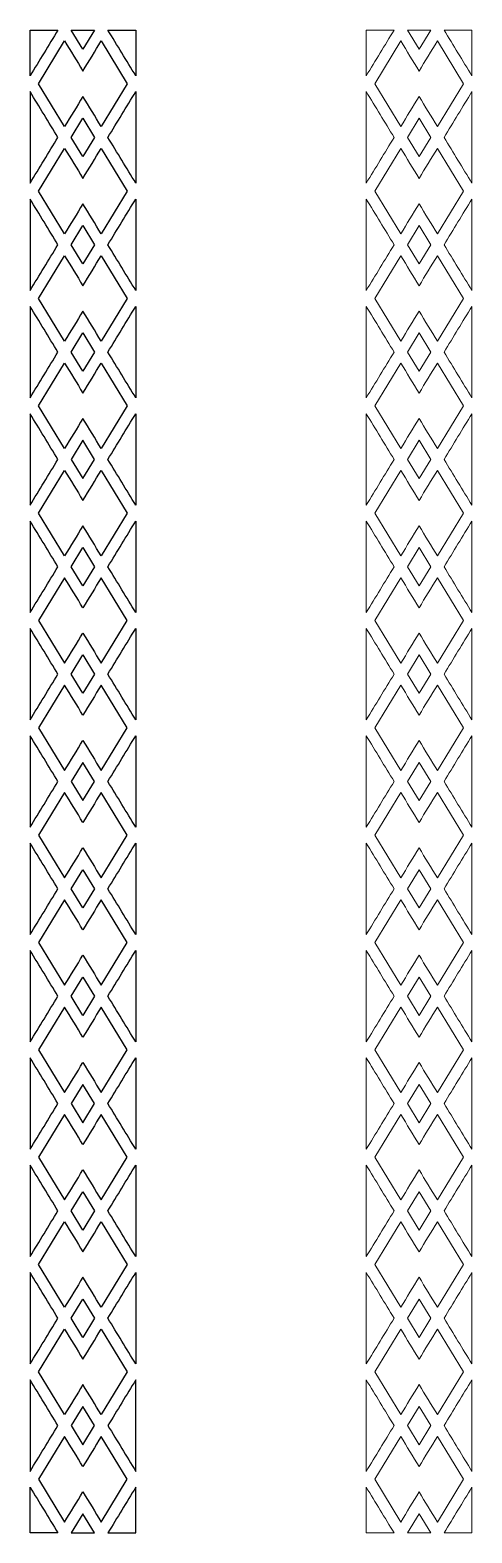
# Model space of a CAD drawing. Header units: centimetres. Extents: x -35 to 35, y -119 to 119.
import ezdxf

# ---------------------------------------------------------------- set-up
doc = ezdxf.new("R2010")
doc.units = ezdxf.units.CM
doc.header["$MEASUREMENT"] = 0
doc.layers.add('layer 1', color=7, linetype='Continuous')

msp = doc.modelspace()

# ---------------------------------------------------------------- linework, layer by layer
at = {"layer": 'layer 1', "color": 242}
for points, knots in [([(-34.86898, 118.66768), (-34.86898, 118.66768), (-34.86899, 111.44318), (-34.86899, 111.44318), (-34.86899, 111.44318), (-33.40317, 113.8513), (-31.9374, 116.25955), (-30.4716, 118.66768), (-30.4716, 118.66768), (-30.4716, 118.66768), (-34.86898, 118.66768), (-34.86898, 118.66768)], [0, 0, 0, 0, 0.25, 0.25, 0.25, 0.25, 0.5, 0.5, 0.5, 0.5, 1, 1, 1, 1]), ([(-29.42055, 116.94119), (-29.42055, 116.94119), (-33.52894, 110.19146), (-33.52894, 110.19146), (-33.52894, 110.19146), (-33.52894, 110.19146), (-29.42042, 103.44171), (-29.42042, 103.44171), (-29.42042, 103.44171), (-28.45659, 105.02514), (-27.49276, 106.60858), (-26.52896, 108.19198), (-26.52896, 108.19198), (-25.56513, 106.60855), (-24.60114, 105.02547), (-23.6373, 103.44204), (-23.6373, 103.44204), (-23.6373, 103.44204), (-19.52894, 110.19146), (-19.52894, 110.19146), (-19.52894, 110.19146), (-19.52894, 110.19146), (-23.63741, 116.94106), (-23.63741, 116.94106), (-23.63741, 116.94106), (-24.60127, 115.3576), (-25.56512, 113.77411), (-26.52896, 112.19068), (-26.52896, 112.19068), (-27.49281, 113.77417), (-28.45668, 115.35767), (-29.42055, 116.94119)], [0, 0, 0, 0, 0.111111111, 0.111111111, 0.111111111, 0.111111111, 0.222222222, 0.222222222, 0.222222222, 0.222222222, 0.333333333, 0.333333333, 0.333333333, 0.333333333, 0.444444444, 0.444444444, 0.444444444, 0.444444444, 0.555555556, 0.555555556, 0.555555556, 0.555555556, 0.666666667, 0.666666667, 0.666666667, 0.666666667, 0.777777778, 0.777777778, 0.777777778, 0.777777778, 1, 1, 1, 1]), ([(-28.3695, 118.66767), (-28.3695, 118.66767), (-26.52895, 115.64392), (-26.52895, 115.64392), (-26.52895, 115.64392), (-26.52895, 115.64392), (-24.68842, 118.66768), (-24.68842, 118.66768), (-24.68842, 118.66768), (-24.68842, 118.66768), (-28.3695, 118.66767), (-28.3695, 118.66767)], [0, 0, 0, 0, 0.25, 0.25, 0.25, 0.25, 0.5, 0.5, 0.5, 0.5, 1, 1, 1, 1]), ([(-22.5864, 118.66768), (-21.12057, 116.25953), (-19.65473, 113.85136), (-18.18889, 111.44321), (-18.18889, 111.44321), (-18.18889, 111.44321), (-18.18985, 118.66769), (-18.18985, 118.66769), (-18.18985, 118.66769), (-18.18985, 118.66769), (-22.5864, 118.66768), (-22.5864, 118.66768)], [0, 0, 0, 0, 0.25, 0.25, 0.25, 0.25, 0.5, 0.5, 0.5, 0.5, 1, 1, 1, 1]), ([(-34.86899, 94.49041), (-34.86899, 94.49041), (-34.86899, 108.93951), (-34.86899, 108.93951), (-34.86899, 108.93951), (-33.40314, 106.53132), (-31.93732, 104.12322), (-30.47145, 101.71499), (-30.47145, 101.71499), (-31.93729, 99.30681), (-33.40314, 96.89859), (-34.86899, 94.49041)], [0, 0, 0, 0, 0.25, 0.25, 0.25, 0.25, 0.5, 0.5, 0.5, 0.5, 1, 1, 1, 1]), ([(-18.18898, 94.4906), (-18.18898, 94.4906), (-18.18888, 108.93949), (-18.18888, 108.93949), (-18.18888, 108.93949), (-19.65466, 106.53129), (-21.12047, 104.12302), (-22.58632, 101.71486), (-22.58632, 101.71486), (-21.12053, 99.30678), (-19.65474, 96.89868), (-18.18898, 94.4906)], [0, 0, 0, 0, 0.25, 0.25, 0.25, 0.25, 0.5, 0.5, 0.5, 0.5, 1, 1, 1, 1]), ([(-28.36938, 101.71498), (-28.36938, 101.71498), (-26.52895, 98.69144), (-26.52895, 98.69144), (-26.52895, 98.69144), (-26.52895, 98.69144), (-24.68854, 101.71499), (-24.68854, 101.71499), (-24.68854, 101.71499), (-24.68854, 101.71499), (-26.52895, 104.73852), (-26.52895, 104.73852), (-26.52895, 104.73852), (-26.52895, 104.73852), (-28.36938, 101.71498), (-28.36938, 101.71498)], [0, 0, 0, 0, 0.2, 0.2, 0.2, 0.2, 0.4, 0.4, 0.4, 0.4, 0.6, 0.6, 0.6, 0.6, 1, 1, 1, 1]), ([(-23.63741, 86.48895), (-23.63741, 86.48895), (-19.52894, 93.2385), (-19.52894, 93.2385), (-19.52894, 93.2385), (-19.52894, 93.2385), (-23.63748, 99.98823), (-23.63748, 99.98823), (-23.63748, 99.98823), (-24.60131, 98.40481), (-25.56513, 96.82139), (-26.52896, 95.23798), (-26.52896, 95.23798), (-27.49276, 96.8214), (-28.45657, 98.40486), (-29.4204, 99.98831), (-29.4204, 99.98831), (-29.4204, 99.98831), (-33.52894, 93.2385), (-33.52894, 93.2385), (-33.52894, 93.2385), (-33.52894, 93.2385), (-29.42049, 86.4889), (-29.42049, 86.4889), (-29.42049, 86.4889), (-28.45665, 88.07237), (-27.49279, 89.65583), (-26.52896, 91.23928), (-26.52896, 91.23928), (-25.56511, 89.65585), (-24.60125, 88.07239), (-23.63741, 86.48895)], [0, 0, 0, 0, 0.111111111, 0.111111111, 0.111111111, 0.111111111, 0.222222222, 0.222222222, 0.222222222, 0.222222222, 0.333333333, 0.333333333, 0.333333333, 0.333333333, 0.444444444, 0.444444444, 0.444444444, 0.444444444, 0.555555556, 0.555555556, 0.555555556, 0.555555556, 0.666666667, 0.666666667, 0.666666667, 0.666666667, 0.777777778, 0.777777778, 0.777777778, 0.777777778, 1, 1, 1, 1]), ([(-34.86898, 77.53778), (-34.86898, 77.53778), (-34.86898, 91.98676), (-34.86898, 91.98676), (-34.86898, 91.98676), (-33.40313, 89.57864), (-31.93729, 87.17046), (-30.47147, 84.7623), (-30.47147, 84.7623), (-31.9373, 82.35413), (-33.40312, 79.94591), (-34.86898, 77.53778)], [0, 0, 0, 0, 0.25, 0.25, 0.25, 0.25, 0.5, 0.5, 0.5, 0.5, 1, 1, 1, 1]), ([(-18.18888, 77.53779), (-18.18888, 77.53779), (-18.19102, 91.98323), (-18.19102, 91.98323), (-18.19102, 91.98323), (-19.65615, 89.57626), (-21.12127, 87.16928), (-22.5864, 84.76228), (-22.5864, 84.76228), (-21.12056, 82.35413), (-19.65472, 79.94594), (-18.18888, 77.53779)], [0, 0, 0, 0, 0.25, 0.25, 0.25, 0.25, 0.5, 0.5, 0.5, 0.5, 1, 1, 1, 1]), ([(-28.36952, 84.76229), (-28.36952, 84.76229), (-26.52895, 81.73852), (-26.52895, 81.73852), (-26.52895, 81.73852), (-26.52895, 81.73852), (-24.6884, 84.76229), (-24.6884, 84.76229), (-24.6884, 84.76229), (-24.6884, 84.76229), (-26.52895, 87.78604), (-26.52895, 87.78604), (-26.52895, 87.78604), (-26.52895, 87.78604), (-28.36952, 84.76229), (-28.36952, 84.76229)], [0, 0, 0, 0, 0.2, 0.2, 0.2, 0.2, 0.4, 0.4, 0.4, 0.4, 0.6, 0.6, 0.6, 0.6, 1, 1, 1, 1]), ([(-23.63719, 69.53681), (-23.63719, 69.53681), (-19.52894, 76.28606), (-19.52894, 76.28606), (-19.52894, 76.28606), (-19.52894, 76.28606), (-23.63747, 83.03576), (-23.63747, 83.03576), (-23.63747, 83.03576), (-24.60134, 81.45229), (-25.56511, 79.86872), (-26.52896, 78.28528), (-26.52896, 78.28528), (-27.49279, 79.86873), (-28.45663, 81.45222), (-29.42048, 83.03569), (-29.42048, 83.03569), (-29.42048, 83.03569), (-33.52894, 76.28606), (-33.52894, 76.28606), (-33.52894, 76.28606), (-33.52894, 76.28606), (-29.42069, 69.53677), (-29.42069, 69.53677), (-29.42069, 69.53677), (-28.45677, 71.12036), (-27.49284, 72.70394), (-26.52895, 74.2875), (-26.52895, 74.2875), (-25.56504, 72.70395), (-24.60111, 71.12037), (-23.63719, 69.53681)], [0, 0, 0, 0, 0.111111111, 0.111111111, 0.111111111, 0.111111111, 0.222222222, 0.222222222, 0.222222222, 0.222222222, 0.333333333, 0.333333333, 0.333333333, 0.333333333, 0.444444444, 0.444444444, 0.444444444, 0.444444444, 0.555555556, 0.555555556, 0.555555556, 0.555555556, 0.666666667, 0.666666667, 0.666666667, 0.666666667, 0.777777778, 0.777777778, 0.777777778, 0.777777778, 1, 1, 1, 1]), ([(-34.86899, 60.58593), (-34.86899, 60.58593), (-34.86898, 75.03411), (-34.86898, 75.03411), (-34.86898, 75.03411), (-33.40322, 72.62608), (-31.93752, 70.21812), (-30.47173, 67.81004), (-30.47173, 67.81004), (-31.93748, 65.40202), (-33.40324, 62.99395), (-34.86899, 60.58593)], [0, 0, 0, 0, 0.25, 0.25, 0.25, 0.25, 0.5, 0.5, 0.5, 0.5, 1, 1, 1, 1]), ([(-18.18889, 60.58598), (-18.18889, 60.58598), (-18.18888, 75.03411), (-18.18888, 75.03411), (-18.18888, 75.03411), (-19.65456, 72.62615), (-21.12029, 70.21817), (-22.58602, 67.81022), (-22.58602, 67.81022), (-21.12026, 65.4022), (-19.65459, 62.99404), (-18.18889, 60.58598)], [0, 0, 0, 0, 0.25, 0.25, 0.25, 0.25, 0.5, 0.5, 0.5, 0.5, 1, 1, 1, 1]), ([(-28.36965, 67.81004), (-28.36965, 67.81004), (-26.52895, 64.78604), (-26.52895, 64.78604), (-26.52895, 64.78604), (-26.52895, 64.78604), (-24.68827, 67.81005), (-24.68827, 67.81005), (-24.68827, 67.81005), (-24.68827, 67.81005), (-26.52894, 70.83404), (-26.52894, 70.83404), (-26.52894, 70.83404), (-26.52894, 70.83404), (-28.36965, 67.81004), (-28.36965, 67.81004)], [0, 0, 0, 0, 0.2, 0.2, 0.2, 0.2, 0.4, 0.4, 0.4, 0.4, 0.6, 0.6, 0.6, 0.6, 1, 1, 1, 1]), ([(-23.63737, 52.58488), (-23.63737, 52.58488), (-19.52893, 59.33402), (-19.52893, 59.33402), (-19.52893, 59.33402), (-19.52893, 59.33402), (-23.63701, 66.08299), (-23.63701, 66.08299), (-23.63701, 66.08299), (-24.60093, 64.49941), (-25.56504, 62.91614), (-26.52896, 61.33258), (-26.52896, 61.33258), (-27.49282, 62.91609), (-28.45681, 64.49977), (-29.4207, 66.08332), (-29.4207, 66.08332), (-29.4207, 66.08332), (-33.52893, 59.33402), (-33.52893, 59.33402), (-33.52893, 59.33402), (-33.52893, 59.33402), (-29.42063, 52.58466), (-29.42063, 52.58466), (-29.42063, 52.58466), (-28.45674, 54.1682), (-27.49284, 55.75175), (-26.52895, 57.33528), (-26.52895, 57.33528), (-25.56509, 55.75183), (-24.60122, 54.16834), (-23.63737, 52.58488)], [0, 0, 0, 0, 0.111111111, 0.111111111, 0.111111111, 0.111111111, 0.222222222, 0.222222222, 0.222222222, 0.222222222, 0.333333333, 0.333333333, 0.333333333, 0.333333333, 0.444444444, 0.444444444, 0.444444444, 0.444444444, 0.555555556, 0.555555556, 0.555555556, 0.555555556, 0.666666667, 0.666666667, 0.666666667, 0.666666667, 0.777777778, 0.777777778, 0.777777778, 0.777777778, 1, 1, 1, 1]), ([(-34.86899, 43.63377), (-34.86899, 43.63377), (-34.86898, 58.08229), (-34.86898, 58.08229), (-34.86898, 58.08229), (-33.40319, 55.6743), (-31.93742, 53.26624), (-30.47169, 50.85822), (-30.47169, 50.85822), (-31.93748, 48.45012), (-33.40318, 46.04187), (-34.86899, 43.63377)], [0, 0, 0, 0, 0.25, 0.25, 0.25, 0.25, 0.5, 0.5, 0.5, 0.5, 1, 1, 1, 1]), ([(-18.18888, 43.6338), (-18.18888, 43.6338), (-18.18889, 58.08224), (-18.18889, 58.08224), (-18.18889, 58.08224), (-19.65467, 55.67418), (-21.12044, 53.26612), (-22.58624, 50.85803), (-22.58624, 50.85803), (-21.12046, 48.44995), (-19.65467, 46.04186), (-18.18888, 43.6338)], [0, 0, 0, 0, 0.25, 0.25, 0.25, 0.25, 0.5, 0.5, 0.5, 0.5, 1, 1, 1, 1]), ([(-24.68824, 50.85804), (-24.68824, 50.85804), (-26.52894, 47.83404), (-26.52894, 47.83404), (-26.52894, 47.83404), (-26.52894, 47.83404), (-28.36966, 50.85804), (-28.36966, 50.85804), (-28.36966, 50.85804), (-28.36966, 50.85804), (-26.52894, 53.88204), (-26.52894, 53.88204), (-26.52894, 53.88204), (-26.52894, 53.88204), (-24.68824, 50.85804), (-24.68824, 50.85804)], [0, 0, 0, 0, 0.2, 0.2, 0.2, 0.2, 0.4, 0.4, 0.4, 0.4, 0.6, 0.6, 0.6, 0.6, 1, 1, 1, 1]), ([(-23.63728, 49.13147), (-24.60118, 47.54793), (-25.56505, 45.96432), (-26.52895, 44.3808), (-26.52895, 44.3808), (-27.49284, 45.96435), (-28.45681, 47.54769), (-29.42073, 49.13128), (-29.42073, 49.13128), (-29.42073, 49.13128), (-33.52893, 42.38206), (-33.52893, 42.38206), (-33.52893, 42.38206), (-33.52893, 42.38206), (-29.42069, 35.63278), (-29.42069, 35.63278), (-29.42069, 35.63278), (-28.45677, 37.21636), (-27.49284, 38.79994), (-26.52895, 40.3835), (-26.52895, 40.3835), (-25.56503, 38.79992), (-24.601, 37.21659), (-23.63707, 35.633), (-23.63707, 35.633), (-23.63707, 35.633), (-19.52893, 42.38206), (-19.52893, 42.38206), (-19.52893, 42.38206), (-19.52893, 42.38206), (-23.63728, 49.13147), (-23.63728, 49.13147)], [0, 0, 0, 0, 0.111111111, 0.111111111, 0.111111111, 0.111111111, 0.222222222, 0.222222222, 0.222222222, 0.222222222, 0.333333333, 0.333333333, 0.333333333, 0.333333333, 0.444444444, 0.444444444, 0.444444444, 0.444444444, 0.555555556, 0.555555556, 0.555555556, 0.555555556, 0.666666667, 0.666666667, 0.666666667, 0.666666667, 0.777777778, 0.777777778, 0.777777778, 0.777777778, 1, 1, 1, 1]), ([(-34.86898, 26.68194), (-34.86898, 26.68194), (-34.86898, 41.13014), (-34.86898, 41.13014), (-34.86898, 41.13014), (-33.40322, 38.72211), (-31.93751, 36.31413), (-30.47173, 33.90605), (-30.47173, 33.90605), (-31.93747, 31.49802), (-33.40323, 29.08995), (-34.86898, 26.68194)], [0, 0, 0, 0, 0.25, 0.25, 0.25, 0.25, 0.5, 0.5, 0.5, 0.5, 1, 1, 1, 1]), ([(-18.18888, 26.682), (-18.18888, 26.682), (-18.18889, 41.13009), (-18.18889, 41.13009), (-18.18889, 41.13009), (-19.65459, 38.72209), (-21.12037, 36.31401), (-22.5861, 33.90604), (-22.5861, 33.90604), (-21.12034, 31.49805), (-19.65459, 29.09), (-18.18888, 26.682)], [0, 0, 0, 0, 0.25, 0.25, 0.25, 0.25, 0.5, 0.5, 0.5, 0.5, 1, 1, 1, 1]), ([(-28.36965, 33.90604), (-28.36965, 33.90604), (-26.52894, 30.88204), (-26.52894, 30.88204), (-26.52894, 30.88204), (-26.52894, 30.88204), (-24.68826, 33.90607), (-24.68826, 33.90607), (-24.68826, 33.90607), (-24.68826, 33.90607), (-26.52894, 36.93004), (-26.52894, 36.93004), (-26.52894, 36.93004), (-26.52894, 36.93004), (-28.36965, 33.90604), (-28.36965, 33.90604)], [0, 0, 0, 0, 0.2, 0.2, 0.2, 0.2, 0.4, 0.4, 0.4, 0.4, 0.6, 0.6, 0.6, 0.6, 1, 1, 1, 1]), ([(-29.42041, 18.68031), (-29.42041, 18.68031), (-33.52893, 25.43002), (-33.52893, 25.43002), (-33.52893, 25.43002), (-33.52893, 25.43002), (-29.42069, 32.17932), (-29.42069, 32.17932), (-29.42069, 32.17932), (-28.45679, 30.59575), (-27.49283, 29.01212), (-26.52895, 27.42858), (-26.52895, 27.42858), (-25.56503, 29.01215), (-24.60094, 30.59545), (-23.63701, 32.17902), (-23.63701, 32.17902), (-23.63701, 32.17902), (-19.52893, 25.43002), (-19.52893, 25.43002), (-19.52893, 25.43002), (-19.52893, 25.43002), (-23.6376, 18.68055), (-23.6376, 18.68055), (-23.6376, 18.68055), (-24.60138, 20.26388), (-25.56517, 21.84725), (-26.52895, 23.43058), (-26.52895, 23.43058), (-27.49276, 21.84717), (-28.4566, 20.26374), (-29.42041, 18.68031)], [0, 0, 0, 0, 0.111111111, 0.111111111, 0.111111111, 0.111111111, 0.222222222, 0.222222222, 0.222222222, 0.222222222, 0.333333333, 0.333333333, 0.333333333, 0.333333333, 0.444444444, 0.444444444, 0.444444444, 0.444444444, 0.555555556, 0.555555556, 0.555555556, 0.555555556, 0.666666667, 0.666666667, 0.666666667, 0.666666667, 0.777777778, 0.777777778, 0.777777778, 0.777777778, 1, 1, 1, 1]), ([(-34.86898, 9.72908), (-34.86898, 9.72908), (-34.86899, 24.17832), (-34.86899, 24.17832), (-34.86899, 24.17832), (-33.40311, 21.77014), (-31.93724, 19.36189), (-30.47139, 16.95371), (-30.47139, 16.95371), (-31.93724, 14.5455), (-33.4031, 12.13725), (-34.86898, 9.72908)], [0, 0, 0, 0, 0.25, 0.25, 0.25, 0.25, 0.5, 0.5, 0.5, 0.5, 1, 1, 1, 1]), ([(-18.18888, 9.72913), (-18.18888, 9.72913), (-18.18889, 24.17826), (-18.18889, 24.17826), (-18.18889, 24.17826), (-19.65476, 21.77006), (-21.12058, 19.3619), (-22.58645, 16.95369), (-22.58645, 16.95369), (-21.12059, 14.54551), (-19.65473, 12.1373), (-18.18888, 9.72913)], [0, 0, 0, 0, 0.25, 0.25, 0.25, 0.25, 0.5, 0.5, 0.5, 0.5, 1, 1, 1, 1]), ([(-28.36944, 16.9537), (-28.36944, 16.9537), (-26.52894, 13.93004), (-26.52894, 13.93004), (-26.52894, 13.93004), (-26.52894, 13.93004), (-24.68845, 16.95369), (-24.68845, 16.95369), (-24.68845, 16.95369), (-24.68845, 16.95369), (-26.52894, 19.97734), (-26.52894, 19.97734), (-26.52894, 19.97734), (-26.52894, 19.97734), (-28.36944, 16.9537), (-28.36944, 16.9537)], [0, 0, 0, 0, 0.2, 0.2, 0.2, 0.2, 0.4, 0.4, 0.4, 0.4, 0.6, 0.6, 0.6, 0.6, 1, 1, 1, 1]), ([(-23.63707, 1.7283), (-24.601, 3.31188), (-25.56504, 4.89522), (-26.52896, 6.4788), (-26.52896, 6.4788), (-27.49285, 4.89525), (-28.45678, 3.31166), (-29.42069, 1.72808), (-29.42069, 1.72808), (-29.42069, 1.72808), (-33.52893, 8.47736), (-33.52893, 8.47736), (-33.52893, 8.47736), (-33.52893, 8.47736), (-29.42059, 15.22678), (-29.42059, 15.22678), (-29.42059, 15.22678), (-28.45675, 13.64332), (-27.49277, 12.06024), (-26.52895, 10.4768), (-26.52895, 10.4768), (-25.56512, 12.06019), (-24.60131, 13.64363), (-23.63747, 15.22707), (-23.63747, 15.22707), (-23.63747, 15.22707), (-19.52893, 8.47736), (-19.52893, 8.47736), (-19.52893, 8.47736), (-19.52893, 8.47736), (-23.63707, 1.7283), (-23.63707, 1.7283)], [0, 0, 0, 0, 0.111111111, 0.111111111, 0.111111111, 0.111111111, 0.222222222, 0.222222222, 0.222222222, 0.222222222, 0.333333333, 0.333333333, 0.333333333, 0.333333333, 0.444444444, 0.444444444, 0.444444444, 0.444444444, 0.555555556, 0.555555556, 0.555555556, 0.555555556, 0.666666667, 0.666666667, 0.666666667, 0.666666667, 0.777777778, 0.777777778, 0.777777778, 0.777777778, 1, 1, 1, 1]), ([(-34.86898, -7.22274), (-34.86898, -7.22274), (-34.86898, 7.22546), (-34.86898, 7.22546), (-34.86898, 7.22546), (-33.40322, 4.81741), (-31.9375, 2.40943), (-30.47173, 0.00136), (-30.47173, 0.00136), (-31.93748, -2.40667), (-33.40324, -4.81473), (-34.86898, -7.22274)], [0, 0, 0, 0, 0.25, 0.25, 0.25, 0.25, 0.5, 0.5, 0.5, 0.5, 1, 1, 1, 1]), ([(-18.18889, -7.22271), (-18.18889, -7.22271), (-18.18889, 7.22541), (-18.18889, 7.22541), (-18.18889, 7.22541), (-19.65461, 4.8174), (-21.12038, 2.40929), (-22.58611, 0.00133), (-22.58611, 0.00133), (-21.12036, -2.40668), (-19.65459, -4.8147), (-18.18889, -7.22271)], [0, 0, 0, 0, 0.25, 0.25, 0.25, 0.25, 0.5, 0.5, 0.5, 0.5, 1, 1, 1, 1]), ([(-24.68827, 0.00135), (-24.68827, 0.00135), (-26.52894, -3.02266), (-26.52894, -3.02266), (-26.52894, -3.02266), (-26.52894, -3.02266), (-28.36964, 0.00136), (-28.36964, 0.00136), (-28.36964, 0.00136), (-28.36964, 0.00136), (-26.52895, 3.02534), (-26.52895, 3.02534), (-26.52895, 3.02534), (-26.52895, 3.02534), (-24.68827, 0.00135), (-24.68827, 0.00135)], [0, 0, 0, 0, 0.2, 0.2, 0.2, 0.2, 0.4, 0.4, 0.4, 0.4, 0.6, 0.6, 0.6, 0.6, 1, 1, 1, 1]), ([(-29.42049, -15.22428), (-29.42049, -15.22428), (-33.52894, -8.47468), (-33.52894, -8.47468), (-33.52894, -8.47468), (-33.52894, -8.47468), (-29.4207, -1.72537), (-29.4207, -1.72537), (-29.4207, -1.72537), (-28.45679, -3.30895), (-27.49283, -4.89258), (-26.52895, -6.47612), (-26.52895, -6.47612), (-25.56503, -4.89256), (-24.60096, -3.30927), (-23.63703, -1.72569), (-23.63703, -1.72569), (-23.63703, -1.72569), (-19.52894, -8.47468), (-19.52894, -8.47468), (-19.52894, -8.47468), (-19.52894, -8.47468), (-23.63741, -15.22423), (-23.63741, -15.22423), (-23.63741, -15.22423), (-24.60125, -13.64078), (-25.56511, -12.05733), (-26.52896, -10.4739), (-26.52896, -10.4739), (-27.49279, -12.05735), (-28.45665, -13.64082), (-29.42049, -15.22428)], [0, 0, 0, 0, 0.111111111, 0.111111111, 0.111111111, 0.111111111, 0.222222222, 0.222222222, 0.222222222, 0.222222222, 0.333333333, 0.333333333, 0.333333333, 0.333333333, 0.444444444, 0.444444444, 0.444444444, 0.444444444, 0.555555556, 0.555555556, 0.555555556, 0.555555556, 0.666666667, 0.666666667, 0.666666667, 0.666666667, 0.777777778, 0.777777778, 0.777777778, 0.777777778, 1, 1, 1, 1]), ([(-34.86889, -24.17521), (-34.86889, -24.17521), (-34.86898, -9.7264), (-34.86898, -9.7264), (-34.86898, -9.7264), (-33.40315, -12.13449), (-31.93733, -14.54264), (-30.47155, -16.95073), (-30.47155, -16.95073), (-31.93734, -19.35883), (-33.40308, -21.76711), (-34.86889, -24.17521)], [0, 0, 0, 0, 0.25, 0.25, 0.25, 0.25, 0.5, 0.5, 0.5, 0.5, 1, 1, 1, 1]), ([(-18.18889, -24.17536), (-18.18889, -24.17536), (-18.18889, -9.72643), (-18.18889, -9.72643), (-18.18889, -9.72643), (-19.65472, -12.13458), (-21.12054, -14.54272), (-22.58639, -16.95089), (-22.58639, -16.95089), (-21.12055, -19.35904), (-19.65472, -21.76723), (-18.18889, -24.17536)], [0, 0, 0, 0, 0.25, 0.25, 0.25, 0.25, 0.5, 0.5, 0.5, 0.5, 1, 1, 1, 1]), ([(-28.36952, -16.9509), (-28.36952, -16.9509), (-26.52895, -19.97466), (-26.52895, -19.97466), (-26.52895, -19.97466), (-26.52895, -19.97466), (-24.6884, -16.95088), (-24.6884, -16.95088), (-24.6884, -16.95088), (-24.6884, -16.95088), (-26.52895, -13.92714), (-26.52895, -13.92714), (-26.52895, -13.92714), (-26.52895, -13.92714), (-28.36952, -16.9509), (-28.36952, -16.9509)], [0, 0, 0, 0, 0.2, 0.2, 0.2, 0.2, 0.4, 0.4, 0.4, 0.4, 0.6, 0.6, 0.6, 0.6, 1, 1, 1, 1]), ([(-29.42042, -32.17686), (-29.42042, -32.17686), (-33.52894, -25.42712), (-33.52894, -25.42712), (-33.52894, -25.42712), (-33.52894, -25.42712), (-29.42066, -18.67778), (-29.42066, -18.67778), (-29.42066, -18.67778), (-28.4568, -20.26128), (-27.49281, -21.84443), (-26.52896, -23.4279), (-26.52896, -23.4279), (-25.56511, -21.84447), (-24.60126, -20.26097), (-23.63741, -18.67751), (-23.63741, -18.67751), (-23.63741, -18.67751), (-19.52894, -25.42712), (-19.52894, -25.42712), (-19.52894, -25.42712), (-19.52894, -25.42712), (-23.63741, -32.17695), (-23.63741, -32.17695), (-23.63741, -32.17695), (-24.60126, -30.59351), (-25.56512, -29.01004), (-26.52896, -27.4266), (-26.52896, -27.4266), (-27.49275, -29.01002), (-28.45659, -30.59344), (-29.42042, -32.17686)], [0, 0, 0, 0, 0.111111111, 0.111111111, 0.111111111, 0.111111111, 0.222222222, 0.222222222, 0.222222222, 0.222222222, 0.333333333, 0.333333333, 0.333333333, 0.333333333, 0.444444444, 0.444444444, 0.444444444, 0.444444444, 0.555555556, 0.555555556, 0.555555556, 0.555555556, 0.666666667, 0.666666667, 0.666666667, 0.666666667, 0.777777778, 0.777777778, 0.777777778, 0.777777778, 1, 1, 1, 1]), ([(-34.86898, -41.12816), (-34.86898, -41.12816), (-34.86831, -26.68016), (-34.86831, -26.68016), (-34.86831, -26.68016), (-33.40265, -29.08802), (-31.93697, -31.49592), (-30.47134, -33.90378), (-30.47134, -33.90378), (-31.93717, -36.31196), (-33.40312, -38.72003), (-34.86898, -41.12816)], [0, 0, 0, 0, 0.25, 0.25, 0.25, 0.25, 0.5, 0.5, 0.5, 0.5, 1, 1, 1, 1]), ([(-18.1888, -41.12825), (-18.1888, -41.12825), (-18.18889, -26.67907), (-18.18889, -26.67907), (-18.18889, -26.67907), (-19.65468, -29.08724), (-21.12057, -31.49548), (-22.58639, -33.9036), (-22.58639, -33.9036), (-21.12051, -36.31182), (-19.65463, -38.72004), (-18.1888, -41.12825)], [0, 0, 0, 0, 0.25, 0.25, 0.25, 0.25, 0.5, 0.5, 0.5, 0.5, 1, 1, 1, 1]), ([(-28.36938, -33.90361), (-28.36938, -33.90361), (-26.52895, -36.92714), (-26.52895, -36.92714), (-26.52895, -36.92714), (-26.52895, -36.92714), (-24.68855, -33.90358), (-24.68855, -33.90358), (-24.68855, -33.90358), (-24.68855, -33.90358), (-26.52895, -30.88006), (-26.52895, -30.88006), (-26.52895, -30.88006), (-26.52895, -30.88006), (-28.36938, -33.90361), (-28.36938, -33.90361)], [0, 0, 0, 0, 0.2, 0.2, 0.2, 0.2, 0.4, 0.4, 0.4, 0.4, 0.6, 0.6, 0.6, 0.6, 1, 1, 1, 1]), ([(-29.42055, -49.12981), (-29.42055, -49.12981), (-33.52894, -42.38008), (-33.52894, -42.38008), (-33.52894, -42.38008), (-33.52894, -42.38008), (-29.42042, -35.63032), (-29.42042, -35.63032), (-29.42042, -35.63032), (-28.45659, -37.21376), (-27.49275, -38.79719), (-26.52896, -40.3806), (-26.52896, -40.3806), (-25.56514, -38.7972), (-24.6013, -37.21377), (-23.63747, -35.63035), (-23.63747, -35.63035), (-23.63747, -35.63035), (-19.52894, -42.38008), (-19.52894, -42.38008), (-19.52894, -42.38008), (-19.52894, -42.38008), (-23.63741, -49.12968), (-23.63741, -49.12968), (-23.63741, -49.12968), (-24.60127, -47.54622), (-25.56512, -45.96273), (-26.52896, -44.3793), (-26.52896, -44.3793), (-27.49281, -45.96279), (-28.45668, -47.54629), (-29.42055, -49.12981)], [0, 0, 0, 0, 0.111111111, 0.111111111, 0.111111111, 0.111111111, 0.222222222, 0.222222222, 0.222222222, 0.222222222, 0.333333333, 0.333333333, 0.333333333, 0.333333333, 0.444444444, 0.444444444, 0.444444444, 0.444444444, 0.555555556, 0.555555556, 0.555555556, 0.555555556, 0.666666667, 0.666666667, 0.666666667, 0.666666667, 0.777777778, 0.777777778, 0.777777778, 0.777777778, 1, 1, 1, 1]), ([(-34.86898, -58.08078), (-34.86898, -58.08078), (-34.86899, -43.63179), (-34.86899, -43.63179), (-34.86899, -43.63179), (-33.40314, -46.03996), (-31.93735, -48.44826), (-30.47153, -50.85643), (-30.47153, -50.85643), (-31.93733, -53.26454), (-33.40315, -55.6727), (-34.86898, -58.08078)], [0, 0, 0, 0, 0.25, 0.25, 0.25, 0.25, 0.5, 0.5, 0.5, 0.5, 1, 1, 1, 1]), ([(-18.18888, -58.08076), (-18.18888, -58.08076), (-18.18943, -43.63269), (-18.18943, -43.63269), (-18.18943, -43.63269), (-19.65511, -46.04051), (-21.12086, -48.44827), (-22.58651, -50.85613), (-22.58651, -50.85613), (-21.12064, -53.26432), (-19.65475, -55.67256), (-18.18888, -58.08076)], [0, 0, 0, 0, 0.25, 0.25, 0.25, 0.25, 0.5, 0.5, 0.5, 0.5, 1, 1, 1, 1]), ([(-28.36951, -50.85631), (-28.36951, -50.85631), (-26.52895, -47.83254), (-26.52895, -47.83254), (-26.52895, -47.83254), (-26.52895, -47.83254), (-24.68841, -50.85631), (-24.68841, -50.85631), (-24.68841, -50.85631), (-24.68841, -50.85631), (-26.52895, -53.88006), (-26.52895, -53.88006), (-26.52895, -53.88006), (-26.52895, -53.88006), (-28.36951, -50.85631), (-28.36951, -50.85631)], [0, 0, 0, 0, 0.2, 0.2, 0.2, 0.2, 0.4, 0.4, 0.4, 0.4, 0.6, 0.6, 0.6, 0.6, 1, 1, 1, 1]), ([(-29.42031, -66.08243), (-29.42031, -66.08243), (-33.52894, -59.33252), (-33.52894, -59.33252), (-33.52894, -59.33252), (-33.52894, -59.33252), (-29.42049, -52.58289), (-29.42049, -52.58289), (-29.42049, -52.58289), (-28.45664, -54.16636), (-27.49279, -55.74985), (-26.52896, -57.3333), (-26.52896, -57.3333), (-25.56513, -55.74989), (-24.60123, -54.16639), (-23.63739, -52.58296), (-23.63739, -52.58296), (-23.63739, -52.58296), (-19.52894, -59.33252), (-19.52894, -59.33252), (-19.52894, -59.33252), (-19.52894, -59.33252), (-23.63757, -66.08238), (-23.63757, -66.08238), (-23.63757, -66.08238), (-24.60135, -64.49902), (-25.56517, -62.91564), (-26.52896, -61.3323), (-26.52896, -61.3323), (-27.49274, -62.91566), (-28.45653, -64.49906), (-29.42031, -66.08243)], [0, 0, 0, 0, 0.111111111, 0.111111111, 0.111111111, 0.111111111, 0.222222222, 0.222222222, 0.222222222, 0.222222222, 0.333333333, 0.333333333, 0.333333333, 0.333333333, 0.444444444, 0.444444444, 0.444444444, 0.444444444, 0.555555556, 0.555555556, 0.555555556, 0.555555556, 0.666666667, 0.666666667, 0.666666667, 0.666666667, 0.777777778, 0.777777778, 0.777777778, 0.777777778, 1, 1, 1, 1]), ([(-34.86899, -75.03379), (-34.86899, -75.03379), (-34.86899, -60.58443), (-34.86899, -60.58443), (-34.86899, -60.58443), (-33.40308, -62.99272), (-31.93715, -65.40103), (-30.47124, -67.80932), (-30.47124, -67.80932), (-31.9371, -70.21754), (-33.40309, -72.62564), (-34.86899, -75.03379)], [0, 0, 0, 0, 0.25, 0.25, 0.25, 0.25, 0.5, 0.5, 0.5, 0.5, 1, 1, 1, 1]), ([(-18.18888, -75.03376), (-18.18888, -75.03376), (-18.18889, -60.58447), (-18.18889, -60.58447), (-18.18889, -60.58447), (-19.65471, -62.99268), (-21.12066, -65.40101), (-22.58649, -67.80916), (-22.58649, -67.80916), (-21.12062, -70.21736), (-19.65474, -72.62558), (-18.18888, -75.03376)], [0, 0, 0, 0, 0.25, 0.25, 0.25, 0.25, 0.5, 0.5, 0.5, 0.5, 1, 1, 1, 1]), ([(-28.36933, -67.80904), (-28.36933, -67.80904), (-26.52895, -70.83254), (-26.52895, -70.83254), (-26.52895, -70.83254), (-26.52895, -70.83254), (-24.68856, -67.80903), (-24.68856, -67.80903), (-24.68856, -67.80903), (-24.68856, -67.80903), (-26.52895, -64.78554), (-26.52895, -64.78554), (-26.52895, -64.78554), (-26.52895, -64.78554), (-28.36933, -67.80904), (-28.36933, -67.80904)], [0, 0, 0, 0, 0.2, 0.2, 0.2, 0.2, 0.4, 0.4, 0.4, 0.4, 0.6, 0.6, 0.6, 0.6, 1, 1, 1, 1]), ([(-23.6375, -69.53578), (-24.60137, -71.11926), (-25.56511, -72.70254), (-26.52896, -74.286), (-26.52896, -74.286), (-27.49271, -72.70267), (-28.45676, -71.11937), (-29.42054, -69.53602), (-29.42054, -69.53602), (-29.42054, -69.53602), (-33.52894, -76.28552), (-33.52894, -76.28552), (-33.52894, -76.28552), (-33.52894, -76.28552), (-29.4204, -83.03528), (-29.4204, -83.03528), (-29.4204, -83.03528), (-28.45658, -81.45187), (-27.49277, -79.86841), (-26.52896, -78.285), (-26.52896, -78.285), (-25.56519, -79.86831), (-24.60114, -81.45171), (-23.63736, -83.03503), (-23.63736, -83.03503), (-23.63736, -83.03503), (-19.52894, -76.28552), (-19.52894, -76.28552), (-19.52894, -76.28552), (-19.52894, -76.28552), (-23.6375, -69.53578), (-23.6375, -69.53578)], [0, 0, 0, 0, 0.111111111, 0.111111111, 0.111111111, 0.111111111, 0.222222222, 0.222222222, 0.222222222, 0.222222222, 0.333333333, 0.333333333, 0.333333333, 0.333333333, 0.444444444, 0.444444444, 0.444444444, 0.444444444, 0.555555556, 0.555555556, 0.555555556, 0.555555556, 0.666666667, 0.666666667, 0.666666667, 0.666666667, 0.777777778, 0.777777778, 0.777777778, 0.777777778, 1, 1, 1, 1]), ([(-34.86899, -91.98651), (-34.86899, -91.98651), (-34.86898, -77.53744), (-34.86898, -77.53744), (-34.86898, -77.53744), (-33.40311, -79.94565), (-31.93723, -82.35388), (-30.47137, -84.7621), (-30.47137, -84.7621), (-31.9372, -87.17028), (-33.40312, -89.5784), (-34.86899, -91.98651)], [0, 0, 0, 0, 0.25, 0.25, 0.25, 0.25, 0.5, 0.5, 0.5, 0.5, 1, 1, 1, 1]), ([(-18.18889, -91.98646), (-18.18889, -91.98646), (-18.18889, -77.53747), (-18.18889, -77.53747), (-18.18889, -77.53747), (-19.65469, -79.94564), (-21.12055, -82.35386), (-22.58639, -84.762), (-22.58639, -84.762), (-21.12056, -87.17015), (-19.65472, -89.57833), (-18.18889, -91.98646)], [0, 0, 0, 0, 0.25, 0.25, 0.25, 0.25, 0.5, 0.5, 0.5, 0.5, 1, 1, 1, 1]), ([(-28.36942, -84.76187), (-28.36942, -84.76187), (-26.52895, -87.78554), (-26.52895, -87.78554), (-26.52895, -87.78554), (-26.52895, -87.78554), (-24.68847, -84.76187), (-24.68847, -84.76187), (-24.68847, -84.76187), (-24.68847, -84.76187), (-26.52895, -81.73824), (-26.52895, -81.73824), (-26.52895, -81.73824), (-26.52895, -81.73824), (-28.36942, -84.76187), (-28.36942, -84.76187)], [0, 0, 0, 0, 0.2, 0.2, 0.2, 0.2, 0.4, 0.4, 0.4, 0.4, 0.6, 0.6, 0.6, 0.6, 1, 1, 1, 1]), ([(-29.42029, -99.98813), (-28.45651, -98.40476), (-27.49274, -96.82136), (-26.52896, -95.238), (-26.52896, -95.238), (-25.56521, -96.82129), (-24.60118, -98.40457), (-23.63743, -99.98786), (-23.63743, -99.98786), (-23.63743, -99.98786), (-19.52894, -93.23822), (-19.52894, -93.23822), (-19.52894, -93.23822), (-19.52894, -93.23822), (-23.63738, -86.48864), (-23.63738, -86.48864), (-23.63738, -86.48864), (-24.60128, -88.07216), (-25.56508, -89.6555), (-26.52896, -91.239), (-26.52896, -91.239), (-27.49273, -89.65563), (-28.45683, -88.07225), (-29.42063, -86.48886), (-29.42063, -86.48886), (-29.42063, -86.48886), (-33.52894, -93.23822), (-33.52894, -93.23822), (-33.52894, -93.23822), (-33.52894, -93.23822), (-29.42029, -99.98813), (-29.42029, -99.98813)], [0, 0, 0, 0, 0.111111111, 0.111111111, 0.111111111, 0.111111111, 0.222222222, 0.222222222, 0.222222222, 0.222222222, 0.333333333, 0.333333333, 0.333333333, 0.333333333, 0.444444444, 0.444444444, 0.444444444, 0.444444444, 0.555555556, 0.555555556, 0.555555556, 0.555555556, 0.666666667, 0.666666667, 0.666666667, 0.666666667, 0.777777778, 0.777777778, 0.777777778, 0.777777778, 1, 1, 1, 1]), ([(-34.86898, -108.93948), (-34.86898, -108.93948), (-34.86898, -94.49014), (-34.86898, -94.49014), (-34.86898, -94.49014), (-33.4031, -96.89838), (-31.93726, -99.30656), (-30.47135, -101.71485), (-30.47135, -101.71485), (-31.93721, -104.12307), (-33.4031, -106.53131), (-34.86898, -108.93948)], [0, 0, 0, 0, 0.25, 0.25, 0.25, 0.25, 0.5, 0.5, 0.5, 0.5, 1, 1, 1, 1]), ([(-18.18889, -94.49015), (-18.18889, -94.49015), (-18.18888, -108.93946), (-18.18888, -108.93946), (-18.18888, -108.93946), (-19.65475, -106.53128), (-21.12063, -104.12306), (-22.58649, -101.71486), (-22.58649, -101.71486), (-21.12062, -99.30668), (-19.65473, -96.89838), (-18.18889, -94.49015)], [0, 0, 0, 0, 0.25, 0.25, 0.25, 0.25, 0.5, 0.5, 0.5, 0.5, 1, 1, 1, 1]), ([(-28.36932, -101.71472), (-28.36932, -101.71472), (-26.52895, -98.69124), (-26.52895, -98.69124), (-26.52895, -98.69124), (-26.52895, -98.69124), (-24.68857, -101.71472), (-24.68857, -101.71472), (-24.68857, -101.71472), (-24.68857, -101.71472), (-26.52895, -104.73824), (-26.52895, -104.73824), (-26.52895, -104.73824), (-26.52895, -104.73824), (-28.36932, -101.71472), (-28.36932, -101.71472)], [0, 0, 0, 0, 0.2, 0.2, 0.2, 0.2, 0.4, 0.4, 0.4, 0.4, 0.6, 0.6, 0.6, 0.6, 1, 1, 1, 1]), ([(-29.4204, -116.94098), (-29.4204, -116.94098), (-33.52894, -110.19122), (-33.52894, -110.19122), (-33.52894, -110.19122), (-33.52894, -110.19122), (-29.42015, -103.44179), (-29.42015, -103.44179), (-29.42015, -103.44179), (-28.45641, -105.0251), (-27.49268, -106.60842), (-26.52896, -108.1917), (-26.52896, -108.1917), (-25.56511, -106.60824), (-24.60124, -105.02476), (-23.63738, -103.44129), (-23.63738, -103.44129), (-23.63738, -103.44129), (-19.52894, -110.19122), (-19.52894, -110.19122), (-19.52894, -110.19122), (-19.52894, -110.19122), (-23.63758, -116.94077), (-23.63758, -116.94077), (-23.63758, -116.94077), (-24.60136, -115.35741), (-25.56517, -113.77403), (-26.52896, -112.1907), (-26.52896, -112.1907), (-27.49277, -113.77411), (-28.45658, -115.35756), (-29.4204, -116.94098)], [0, 0, 0, 0, 0.111111111, 0.111111111, 0.111111111, 0.111111111, 0.222222222, 0.222222222, 0.222222222, 0.222222222, 0.333333333, 0.333333333, 0.333333333, 0.333333333, 0.444444444, 0.444444444, 0.444444444, 0.444444444, 0.555555556, 0.555555556, 0.555555556, 0.555555556, 0.666666667, 0.666666667, 0.666666667, 0.666666667, 0.777777778, 0.777777778, 0.777777778, 0.777777778, 1, 1, 1, 1]), ([(-30.47147, -118.66761), (-31.9373, -116.25946), (-33.40314, -113.85129), (-34.86898, -111.44314), (-34.86898, -111.44314), (-34.86898, -111.44314), (-34.86802, -118.66762), (-34.86802, -118.66762), (-34.86802, -118.66762), (-34.86802, -118.66762), (-30.47147, -118.66761), (-30.47147, -118.66761)], [0, 0, 0, 0, 0.25, 0.25, 0.25, 0.25, 0.5, 0.5, 0.5, 0.5, 1, 1, 1, 1]), ([(-22.5864, -118.66762), (-21.12057, -116.25947), (-19.65473, -113.8513), (-18.18889, -111.44315), (-18.18889, -111.44315), (-18.18889, -111.44315), (-18.18985, -118.66763), (-18.18985, -118.66763), (-18.18985, -118.66763), (-18.18985, -118.66763), (-22.5864, -118.66762), (-22.5864, -118.66762)], [0, 0, 0, 0, 0.25, 0.25, 0.25, 0.25, 0.5, 0.5, 0.5, 0.5, 1, 1, 1, 1]), ([(-28.3695, -118.66769), (-28.3695, -118.66769), (-26.52895, -115.64394), (-26.52895, -115.64394), (-26.52895, -115.64394), (-26.52895, -115.64394), (-24.68842, -118.6677), (-24.68842, -118.6677), (-24.68842, -118.6677), (-24.68842, -118.6677), (-28.3695, -118.66769), (-28.3695, -118.66769)], [0, 0, 0, 0, 0.25, 0.25, 0.25, 0.25, 0.5, 0.5, 0.5, 0.5, 1, 1, 1, 1])]:
    msp.add_open_spline(points, degree=3, knots=knots, dxfattribs=at)
at = {"layer": 'layer 1', "color": 177, "lineweight": 9}
for points, knots in [([(18.18881, 118.66768), (18.18881, 118.66768), (18.1888, 111.44318), (18.1888, 111.44318), (18.1888, 111.44318), (19.65462, 113.8513), (21.12039, 116.25955), (22.58619, 118.66768), (22.58619, 118.66768), (22.58619, 118.66768), (18.18881, 118.66768), (18.18881, 118.66768)], [0, 0, 0, 0, 0.25, 0.25, 0.25, 0.25, 0.5, 0.5, 0.5, 0.5, 1, 1, 1, 1]), ([(23.63724, 116.94119), (23.63724, 116.94119), (19.52885, 110.19146), (19.52885, 110.19146), (19.52885, 110.19146), (19.52885, 110.19146), (23.63737, 103.44171), (23.63737, 103.44171), (23.63737, 103.44171), (24.6012, 105.02514), (25.56503, 106.60858), (26.52883, 108.19198), (26.52883, 108.19198), (27.49266, 106.60855), (28.45665, 105.02547), (29.42049, 103.44204), (29.42049, 103.44204), (29.42049, 103.44204), (33.52885, 110.19146), (33.52885, 110.19146), (33.52885, 110.19146), (33.52885, 110.19146), (29.42038, 116.94106), (29.42038, 116.94106), (29.42038, 116.94106), (28.45652, 115.3576), (27.49267, 113.77411), (26.52883, 112.19068), (26.52883, 112.19068), (25.56498, 113.77417), (24.60111, 115.35767), (23.63724, 116.94119)], [0, 0, 0, 0, 0.111111111, 0.111111111, 0.111111111, 0.111111111, 0.222222222, 0.222222222, 0.222222222, 0.222222222, 0.333333333, 0.333333333, 0.333333333, 0.333333333, 0.444444444, 0.444444444, 0.444444444, 0.444444444, 0.555555556, 0.555555556, 0.555555556, 0.555555556, 0.666666667, 0.666666667, 0.666666667, 0.666666667, 0.777777778, 0.777777778, 0.777777778, 0.777777778, 1, 1, 1, 1]), ([(24.68829, 118.66767), (24.68829, 118.66767), (26.52884, 115.64392), (26.52884, 115.64392), (26.52884, 115.64392), (26.52884, 115.64392), (28.36937, 118.66768), (28.36937, 118.66768), (28.36937, 118.66768), (28.36937, 118.66768), (24.68829, 118.66767), (24.68829, 118.66767)], [0, 0, 0, 0, 0.25, 0.25, 0.25, 0.25, 0.5, 0.5, 0.5, 0.5, 1, 1, 1, 1]), ([(30.47139, 118.66768), (31.93722, 116.25953), (33.40306, 113.85136), (34.8689, 111.44321), (34.8689, 111.44321), (34.8689, 111.44321), (34.86794, 118.66769), (34.86794, 118.66769), (34.86794, 118.66769), (34.86794, 118.66769), (30.47139, 118.66768), (30.47139, 118.66768)], [0, 0, 0, 0, 0.25, 0.25, 0.25, 0.25, 0.5, 0.5, 0.5, 0.5, 1, 1, 1, 1]), ([(18.1888, 94.49041), (18.1888, 94.49041), (18.1888, 108.93951), (18.1888, 108.93951), (18.1888, 108.93951), (19.65465, 106.53132), (21.12047, 104.12322), (22.58634, 101.71499), (22.58634, 101.71499), (21.1205, 99.30681), (19.65465, 96.89859), (18.1888, 94.49041)], [0, 0, 0, 0, 0.25, 0.25, 0.25, 0.25, 0.5, 0.5, 0.5, 0.5, 1, 1, 1, 1]), ([(34.86881, 94.4906), (34.86881, 94.4906), (34.86891, 108.93949), (34.86891, 108.93949), (34.86891, 108.93949), (33.40313, 106.53129), (31.93732, 104.12302), (30.47147, 101.71486), (30.47147, 101.71486), (31.93726, 99.30678), (33.40305, 96.89868), (34.86881, 94.4906)], [0, 0, 0, 0, 0.25, 0.25, 0.25, 0.25, 0.5, 0.5, 0.5, 0.5, 1, 1, 1, 1]), ([(24.68841, 101.71498), (24.68841, 101.71498), (26.52884, 98.69144), (26.52884, 98.69144), (26.52884, 98.69144), (26.52884, 98.69144), (28.36925, 101.71499), (28.36925, 101.71499), (28.36925, 101.71499), (28.36925, 101.71499), (26.52884, 104.73852), (26.52884, 104.73852), (26.52884, 104.73852), (26.52884, 104.73852), (24.68841, 101.71498), (24.68841, 101.71498)], [0, 0, 0, 0, 0.2, 0.2, 0.2, 0.2, 0.4, 0.4, 0.4, 0.4, 0.6, 0.6, 0.6, 0.6, 1, 1, 1, 1]), ([(29.42038, 86.48895), (29.42038, 86.48895), (33.52885, 93.2385), (33.52885, 93.2385), (33.52885, 93.2385), (33.52885, 93.2385), (29.42031, 99.98823), (29.42031, 99.98823), (29.42031, 99.98823), (28.45648, 98.40481), (27.49266, 96.82139), (26.52883, 95.23798), (26.52883, 95.23798), (25.56503, 96.8214), (24.60122, 98.40486), (23.63739, 99.98831), (23.63739, 99.98831), (23.63739, 99.98831), (19.52885, 93.2385), (19.52885, 93.2385), (19.52885, 93.2385), (19.52885, 93.2385), (23.6373, 86.4889), (23.6373, 86.4889), (23.6373, 86.4889), (24.60114, 88.07237), (25.565, 89.65583), (26.52883, 91.23928), (26.52883, 91.23928), (27.49268, 89.65585), (28.45654, 88.07239), (29.42038, 86.48895)], [0, 0, 0, 0, 0.111111111, 0.111111111, 0.111111111, 0.111111111, 0.222222222, 0.222222222, 0.222222222, 0.222222222, 0.333333333, 0.333333333, 0.333333333, 0.333333333, 0.444444444, 0.444444444, 0.444444444, 0.444444444, 0.555555556, 0.555555556, 0.555555556, 0.555555556, 0.666666667, 0.666666667, 0.666666667, 0.666666667, 0.777777778, 0.777777778, 0.777777778, 0.777777778, 1, 1, 1, 1]), ([(18.18881, 77.53778), (18.18881, 77.53778), (18.18881, 91.98676), (18.18881, 91.98676), (18.18881, 91.98676), (19.65466, 89.57864), (21.1205, 87.17046), (22.58632, 84.7623), (22.58632, 84.7623), (21.12049, 82.35413), (19.65467, 79.94591), (18.18881, 77.53778)], [0, 0, 0, 0, 0.25, 0.25, 0.25, 0.25, 0.5, 0.5, 0.5, 0.5, 1, 1, 1, 1]), ([(34.86891, 77.53779), (34.86891, 77.53779), (34.86677, 91.98323), (34.86677, 91.98323), (34.86677, 91.98323), (33.40164, 89.57626), (31.93652, 87.16928), (30.47139, 84.76228), (30.47139, 84.76228), (31.93723, 82.35413), (33.40307, 79.94594), (34.86891, 77.53779)], [0, 0, 0, 0, 0.25, 0.25, 0.25, 0.25, 0.5, 0.5, 0.5, 0.5, 1, 1, 1, 1]), ([(24.68827, 84.76229), (24.68827, 84.76229), (26.52884, 81.73852), (26.52884, 81.73852), (26.52884, 81.73852), (26.52884, 81.73852), (28.36939, 84.76229), (28.36939, 84.76229), (28.36939, 84.76229), (28.36939, 84.76229), (26.52884, 87.78604), (26.52884, 87.78604), (26.52884, 87.78604), (26.52884, 87.78604), (24.68827, 84.76229), (24.68827, 84.76229)], [0, 0, 0, 0, 0.2, 0.2, 0.2, 0.2, 0.4, 0.4, 0.4, 0.4, 0.6, 0.6, 0.6, 0.6, 1, 1, 1, 1]), ([(29.4206, 69.53681), (29.4206, 69.53681), (33.52885, 76.28606), (33.52885, 76.28606), (33.52885, 76.28606), (33.52885, 76.28606), (29.42032, 83.03576), (29.42032, 83.03576), (29.42032, 83.03576), (28.45645, 81.45229), (27.49268, 79.86872), (26.52883, 78.28528), (26.52883, 78.28528), (25.565, 79.86873), (24.60116, 81.45222), (23.63731, 83.03569), (23.63731, 83.03569), (23.63731, 83.03569), (19.52885, 76.28606), (19.52885, 76.28606), (19.52885, 76.28606), (19.52885, 76.28606), (23.6371, 69.53677), (23.6371, 69.53677), (23.6371, 69.53677), (24.60102, 71.12036), (25.56495, 72.70394), (26.52884, 74.2875), (26.52884, 74.2875), (27.49275, 72.70395), (28.45668, 71.12037), (29.4206, 69.53681)], [0, 0, 0, 0, 0.111111111, 0.111111111, 0.111111111, 0.111111111, 0.222222222, 0.222222222, 0.222222222, 0.222222222, 0.333333333, 0.333333333, 0.333333333, 0.333333333, 0.444444444, 0.444444444, 0.444444444, 0.444444444, 0.555555556, 0.555555556, 0.555555556, 0.555555556, 0.666666667, 0.666666667, 0.666666667, 0.666666667, 0.777777778, 0.777777778, 0.777777778, 0.777777778, 1, 1, 1, 1]), ([(18.1888, 60.58593), (18.1888, 60.58593), (18.18881, 75.03411), (18.18881, 75.03411), (18.18881, 75.03411), (19.65457, 72.62608), (21.12027, 70.21812), (22.58606, 67.81004), (22.58606, 67.81004), (21.12031, 65.40202), (19.65455, 62.99395), (18.1888, 60.58593)], [0, 0, 0, 0, 0.25, 0.25, 0.25, 0.25, 0.5, 0.5, 0.5, 0.5, 1, 1, 1, 1]), ([(34.8689, 60.58598), (34.8689, 60.58598), (34.86891, 75.03411), (34.86891, 75.03411), (34.86891, 75.03411), (33.40323, 72.62615), (31.9375, 70.21817), (30.47177, 67.81022), (30.47177, 67.81022), (31.93753, 65.4022), (33.4032, 62.99404), (34.8689, 60.58598)], [0, 0, 0, 0, 0.25, 0.25, 0.25, 0.25, 0.5, 0.5, 0.5, 0.5, 1, 1, 1, 1]), ([(24.68814, 67.81004), (24.68814, 67.81004), (26.52884, 64.78604), (26.52884, 64.78604), (26.52884, 64.78604), (26.52884, 64.78604), (28.36952, 67.81005), (28.36952, 67.81005), (28.36952, 67.81005), (28.36952, 67.81005), (26.52885, 70.83404), (26.52885, 70.83404), (26.52885, 70.83404), (26.52885, 70.83404), (24.68814, 67.81004), (24.68814, 67.81004)], [0, 0, 0, 0, 0.2, 0.2, 0.2, 0.2, 0.4, 0.4, 0.4, 0.4, 0.6, 0.6, 0.6, 0.6, 1, 1, 1, 1]), ([(29.42042, 52.58488), (29.42042, 52.58488), (33.52886, 59.33402), (33.52886, 59.33402), (33.52886, 59.33402), (33.52886, 59.33402), (29.42078, 66.08299), (29.42078, 66.08299), (29.42078, 66.08299), (28.45686, 64.49941), (27.49275, 62.91614), (26.52883, 61.33258), (26.52883, 61.33258), (25.56497, 62.91609), (24.60098, 64.49977), (23.63709, 66.08332), (23.63709, 66.08332), (23.63709, 66.08332), (19.52886, 59.33402), (19.52886, 59.33402), (19.52886, 59.33402), (19.52886, 59.33402), (23.63716, 52.58466), (23.63716, 52.58466), (23.63716, 52.58466), (24.60105, 54.1682), (25.56495, 55.75175), (26.52884, 57.33528), (26.52884, 57.33528), (27.4927, 55.75183), (28.45657, 54.16834), (29.42042, 52.58488)], [0, 0, 0, 0, 0.111111111, 0.111111111, 0.111111111, 0.111111111, 0.222222222, 0.222222222, 0.222222222, 0.222222222, 0.333333333, 0.333333333, 0.333333333, 0.333333333, 0.444444444, 0.444444444, 0.444444444, 0.444444444, 0.555555556, 0.555555556, 0.555555556, 0.555555556, 0.666666667, 0.666666667, 0.666666667, 0.666666667, 0.777777778, 0.777777778, 0.777777778, 0.777777778, 1, 1, 1, 1]), ([(18.1888, 43.63377), (18.1888, 43.63377), (18.18881, 58.08229), (18.18881, 58.08229), (18.18881, 58.08229), (19.6546, 55.6743), (21.12037, 53.26624), (22.5861, 50.85822), (22.5861, 50.85822), (21.12031, 48.45012), (19.65461, 46.04187), (18.1888, 43.63377)], [0, 0, 0, 0, 0.25, 0.25, 0.25, 0.25, 0.5, 0.5, 0.5, 0.5, 1, 1, 1, 1]), ([(34.86891, 43.6338), (34.86891, 43.6338), (34.8689, 58.08224), (34.8689, 58.08224), (34.8689, 58.08224), (33.40312, 55.67418), (31.93735, 53.26612), (30.47155, 50.85803), (30.47155, 50.85803), (31.93733, 48.44995), (33.40312, 46.04186), (34.86891, 43.6338)], [0, 0, 0, 0, 0.25, 0.25, 0.25, 0.25, 0.5, 0.5, 0.5, 0.5, 1, 1, 1, 1]), ([(28.36955, 50.85804), (28.36955, 50.85804), (26.52885, 47.83404), (26.52885, 47.83404), (26.52885, 47.83404), (26.52885, 47.83404), (24.68813, 50.85804), (24.68813, 50.85804), (24.68813, 50.85804), (24.68813, 50.85804), (26.52885, 53.88204), (26.52885, 53.88204), (26.52885, 53.88204), (26.52885, 53.88204), (28.36955, 50.85804), (28.36955, 50.85804)], [0, 0, 0, 0, 0.2, 0.2, 0.2, 0.2, 0.4, 0.4, 0.4, 0.4, 0.6, 0.6, 0.6, 0.6, 1, 1, 1, 1]), ([(29.42051, 49.13147), (28.45661, 47.54793), (27.49274, 45.96432), (26.52884, 44.3808), (26.52884, 44.3808), (25.56495, 45.96435), (24.60098, 47.54769), (23.63706, 49.13128), (23.63706, 49.13128), (23.63706, 49.13128), (19.52886, 42.38206), (19.52886, 42.38206), (19.52886, 42.38206), (19.52886, 42.38206), (23.6371, 35.63278), (23.6371, 35.63278), (23.6371, 35.63278), (24.60102, 37.21636), (25.56495, 38.79994), (26.52884, 40.3835), (26.52884, 40.3835), (27.49276, 38.79992), (28.45679, 37.21659), (29.42072, 35.633), (29.42072, 35.633), (29.42072, 35.633), (33.52886, 42.38206), (33.52886, 42.38206), (33.52886, 42.38206), (33.52886, 42.38206), (29.42051, 49.13147), (29.42051, 49.13147)], [0, 0, 0, 0, 0.111111111, 0.111111111, 0.111111111, 0.111111111, 0.222222222, 0.222222222, 0.222222222, 0.222222222, 0.333333333, 0.333333333, 0.333333333, 0.333333333, 0.444444444, 0.444444444, 0.444444444, 0.444444444, 0.555555556, 0.555555556, 0.555555556, 0.555555556, 0.666666667, 0.666666667, 0.666666667, 0.666666667, 0.777777778, 0.777777778, 0.777777778, 0.777777778, 1, 1, 1, 1]), ([(18.18881, 26.68194), (18.18881, 26.68194), (18.18881, 41.13014), (18.18881, 41.13014), (18.18881, 41.13014), (19.65457, 38.72211), (21.12028, 36.31413), (22.58606, 33.90605), (22.58606, 33.90605), (21.12032, 31.49802), (19.65456, 29.08995), (18.18881, 26.68194)], [0, 0, 0, 0, 0.25, 0.25, 0.25, 0.25, 0.5, 0.5, 0.5, 0.5, 1, 1, 1, 1]), ([(34.86891, 26.682), (34.86891, 26.682), (34.8689, 41.13009), (34.8689, 41.13009), (34.8689, 41.13009), (33.4032, 38.72209), (31.93742, 36.31401), (30.47169, 33.90604), (30.47169, 33.90604), (31.93745, 31.49805), (33.4032, 29.09), (34.86891, 26.682)], [0, 0, 0, 0, 0.25, 0.25, 0.25, 0.25, 0.5, 0.5, 0.5, 0.5, 1, 1, 1, 1]), ([(24.68814, 33.90604), (24.68814, 33.90604), (26.52885, 30.88204), (26.52885, 30.88204), (26.52885, 30.88204), (26.52885, 30.88204), (28.36953, 33.90607), (28.36953, 33.90607), (28.36953, 33.90607), (28.36953, 33.90607), (26.52885, 36.93004), (26.52885, 36.93004), (26.52885, 36.93004), (26.52885, 36.93004), (24.68814, 33.90604), (24.68814, 33.90604)], [0, 0, 0, 0, 0.2, 0.2, 0.2, 0.2, 0.4, 0.4, 0.4, 0.4, 0.6, 0.6, 0.6, 0.6, 1, 1, 1, 1]), ([(23.63738, 18.68031), (23.63738, 18.68031), (19.52886, 25.43002), (19.52886, 25.43002), (19.52886, 25.43002), (19.52886, 25.43002), (23.6371, 32.17932), (23.6371, 32.17932), (23.6371, 32.17932), (24.601, 30.59575), (25.56496, 29.01212), (26.52884, 27.42858), (26.52884, 27.42858), (27.49276, 29.01215), (28.45685, 30.59545), (29.42078, 32.17902), (29.42078, 32.17902), (29.42078, 32.17902), (33.52886, 25.43002), (33.52886, 25.43002), (33.52886, 25.43002), (33.52886, 25.43002), (29.42019, 18.68055), (29.42019, 18.68055), (29.42019, 18.68055), (28.45641, 20.26388), (27.49262, 21.84725), (26.52884, 23.43058), (26.52884, 23.43058), (25.56503, 21.84717), (24.60119, 20.26374), (23.63738, 18.68031)], [0, 0, 0, 0, 0.111111111, 0.111111111, 0.111111111, 0.111111111, 0.222222222, 0.222222222, 0.222222222, 0.222222222, 0.333333333, 0.333333333, 0.333333333, 0.333333333, 0.444444444, 0.444444444, 0.444444444, 0.444444444, 0.555555556, 0.555555556, 0.555555556, 0.555555556, 0.666666667, 0.666666667, 0.666666667, 0.666666667, 0.777777778, 0.777777778, 0.777777778, 0.777777778, 1, 1, 1, 1]), ([(18.18881, 9.72908), (18.18881, 9.72908), (18.1888, 24.17832), (18.1888, 24.17832), (18.1888, 24.17832), (19.65468, 21.77014), (21.12055, 19.36189), (22.5864, 16.95371), (22.5864, 16.95371), (21.12055, 14.5455), (19.65469, 12.13725), (18.18881, 9.72908)], [0, 0, 0, 0, 0.25, 0.25, 0.25, 0.25, 0.5, 0.5, 0.5, 0.5, 1, 1, 1, 1]), ([(34.86891, 9.72913), (34.86891, 9.72913), (34.8689, 24.17826), (34.8689, 24.17826), (34.8689, 24.17826), (33.40303, 21.77006), (31.93721, 19.3619), (30.47134, 16.95369), (30.47134, 16.95369), (31.9372, 14.54551), (33.40306, 12.1373), (34.86891, 9.72913)], [0, 0, 0, 0, 0.25, 0.25, 0.25, 0.25, 0.5, 0.5, 0.5, 0.5, 1, 1, 1, 1]), ([(24.68835, 16.9537), (24.68835, 16.9537), (26.52885, 13.93004), (26.52885, 13.93004), (26.52885, 13.93004), (26.52885, 13.93004), (28.36934, 16.95369), (28.36934, 16.95369), (28.36934, 16.95369), (28.36934, 16.95369), (26.52885, 19.97734), (26.52885, 19.97734), (26.52885, 19.97734), (26.52885, 19.97734), (24.68835, 16.9537), (24.68835, 16.9537)], [0, 0, 0, 0, 0.2, 0.2, 0.2, 0.2, 0.4, 0.4, 0.4, 0.4, 0.6, 0.6, 0.6, 0.6, 1, 1, 1, 1]), ([(29.42072, 1.7283), (28.45679, 3.31188), (27.49275, 4.89522), (26.52883, 6.4788), (26.52883, 6.4788), (25.56494, 4.89525), (24.60101, 3.31166), (23.6371, 1.72808), (23.6371, 1.72808), (23.6371, 1.72808), (19.52886, 8.47736), (19.52886, 8.47736), (19.52886, 8.47736), (19.52886, 8.47736), (23.6372, 15.22678), (23.6372, 15.22678), (23.6372, 15.22678), (24.60104, 13.64332), (25.56502, 12.06024), (26.52884, 10.4768), (26.52884, 10.4768), (27.49267, 12.06019), (28.45648, 13.64363), (29.42032, 15.22707), (29.42032, 15.22707), (29.42032, 15.22707), (33.52886, 8.47736), (33.52886, 8.47736), (33.52886, 8.47736), (33.52886, 8.47736), (29.42072, 1.7283), (29.42072, 1.7283)], [0, 0, 0, 0, 0.111111111, 0.111111111, 0.111111111, 0.111111111, 0.222222222, 0.222222222, 0.222222222, 0.222222222, 0.333333333, 0.333333333, 0.333333333, 0.333333333, 0.444444444, 0.444444444, 0.444444444, 0.444444444, 0.555555556, 0.555555556, 0.555555556, 0.555555556, 0.666666667, 0.666666667, 0.666666667, 0.666666667, 0.777777778, 0.777777778, 0.777777778, 0.777777778, 1, 1, 1, 1]), ([(18.18881, -7.22274), (18.18881, -7.22274), (18.18881, 7.22546), (18.18881, 7.22546), (18.18881, 7.22546), (19.65457, 4.81741), (21.12029, 2.40943), (22.58606, 0.00136), (22.58606, 0.00136), (21.12031, -2.40667), (19.65455, -4.81473), (18.18881, -7.22274)], [0, 0, 0, 0, 0.25, 0.25, 0.25, 0.25, 0.5, 0.5, 0.5, 0.5, 1, 1, 1, 1]), ([(34.8689, -7.22271), (34.8689, -7.22271), (34.8689, 7.22541), (34.8689, 7.22541), (34.8689, 7.22541), (33.40318, 4.8174), (31.93741, 2.40929), (30.47168, 0.00133), (30.47168, 0.00133), (31.93743, -2.40668), (33.4032, -4.8147), (34.8689, -7.22271)], [0, 0, 0, 0, 0.25, 0.25, 0.25, 0.25, 0.5, 0.5, 0.5, 0.5, 1, 1, 1, 1]), ([(28.36952, 0.00135), (28.36952, 0.00135), (26.52885, -3.02266), (26.52885, -3.02266), (26.52885, -3.02266), (26.52885, -3.02266), (24.68815, 0.00136), (24.68815, 0.00136), (24.68815, 0.00136), (24.68815, 0.00136), (26.52884, 3.02534), (26.52884, 3.02534), (26.52884, 3.02534), (26.52884, 3.02534), (28.36952, 0.00135), (28.36952, 0.00135)], [0, 0, 0, 0, 0.2, 0.2, 0.2, 0.2, 0.4, 0.4, 0.4, 0.4, 0.6, 0.6, 0.6, 0.6, 1, 1, 1, 1]), ([(23.6373, -15.22428), (23.6373, -15.22428), (19.52885, -8.47468), (19.52885, -8.47468), (19.52885, -8.47468), (19.52885, -8.47468), (23.63709, -1.72537), (23.63709, -1.72537), (23.63709, -1.72537), (24.601, -3.30895), (25.56496, -4.89258), (26.52884, -6.47612), (26.52884, -6.47612), (27.49276, -4.89256), (28.45683, -3.30927), (29.42076, -1.72569), (29.42076, -1.72569), (29.42076, -1.72569), (33.52885, -8.47468), (33.52885, -8.47468), (33.52885, -8.47468), (33.52885, -8.47468), (29.42038, -15.22423), (29.42038, -15.22423), (29.42038, -15.22423), (28.45654, -13.64078), (27.49268, -12.05733), (26.52883, -10.4739), (26.52883, -10.4739), (25.565, -12.05735), (24.60114, -13.64082), (23.6373, -15.22428)], [0, 0, 0, 0, 0.111111111, 0.111111111, 0.111111111, 0.111111111, 0.222222222, 0.222222222, 0.222222222, 0.222222222, 0.333333333, 0.333333333, 0.333333333, 0.333333333, 0.444444444, 0.444444444, 0.444444444, 0.444444444, 0.555555556, 0.555555556, 0.555555556, 0.555555556, 0.666666667, 0.666666667, 0.666666667, 0.666666667, 0.777777778, 0.777777778, 0.777777778, 0.777777778, 1, 1, 1, 1]), ([(18.1889, -24.17521), (18.1889, -24.17521), (18.18881, -9.7264), (18.18881, -9.7264), (18.18881, -9.7264), (19.65464, -12.13449), (21.12046, -14.54264), (22.58624, -16.95073), (22.58624, -16.95073), (21.12045, -19.35883), (19.65471, -21.76711), (18.1889, -24.17521)], [0, 0, 0, 0, 0.25, 0.25, 0.25, 0.25, 0.5, 0.5, 0.5, 0.5, 1, 1, 1, 1]), ([(34.8689, -24.17536), (34.8689, -24.17536), (34.8689, -9.72643), (34.8689, -9.72643), (34.8689, -9.72643), (33.40307, -12.13458), (31.93725, -14.54272), (30.4714, -16.95089), (30.4714, -16.95089), (31.93724, -19.35904), (33.40307, -21.76723), (34.8689, -24.17536)], [0, 0, 0, 0, 0.25, 0.25, 0.25, 0.25, 0.5, 0.5, 0.5, 0.5, 1, 1, 1, 1]), ([(24.68827, -16.9509), (24.68827, -16.9509), (26.52884, -19.97466), (26.52884, -19.97466), (26.52884, -19.97466), (26.52884, -19.97466), (28.36939, -16.95088), (28.36939, -16.95088), (28.36939, -16.95088), (28.36939, -16.95088), (26.52884, -13.92714), (26.52884, -13.92714), (26.52884, -13.92714), (26.52884, -13.92714), (24.68827, -16.9509), (24.68827, -16.9509)], [0, 0, 0, 0, 0.2, 0.2, 0.2, 0.2, 0.4, 0.4, 0.4, 0.4, 0.6, 0.6, 0.6, 0.6, 1, 1, 1, 1]), ([(23.63737, -32.17686), (23.63737, -32.17686), (19.52885, -25.42712), (19.52885, -25.42712), (19.52885, -25.42712), (19.52885, -25.42712), (23.63713, -18.67778), (23.63713, -18.67778), (23.63713, -18.67778), (24.60099, -20.26128), (25.56498, -21.84443), (26.52883, -23.4279), (26.52883, -23.4279), (27.49268, -21.84447), (28.45653, -20.26097), (29.42038, -18.67751), (29.42038, -18.67751), (29.42038, -18.67751), (33.52885, -25.42712), (33.52885, -25.42712), (33.52885, -25.42712), (33.52885, -25.42712), (29.42038, -32.17695), (29.42038, -32.17695), (29.42038, -32.17695), (28.45653, -30.59351), (27.49267, -29.01004), (26.52883, -27.4266), (26.52883, -27.4266), (25.56504, -29.01002), (24.6012, -30.59344), (23.63737, -32.17686)], [0, 0, 0, 0, 0.111111111, 0.111111111, 0.111111111, 0.111111111, 0.222222222, 0.222222222, 0.222222222, 0.222222222, 0.333333333, 0.333333333, 0.333333333, 0.333333333, 0.444444444, 0.444444444, 0.444444444, 0.444444444, 0.555555556, 0.555555556, 0.555555556, 0.555555556, 0.666666667, 0.666666667, 0.666666667, 0.666666667, 0.777777778, 0.777777778, 0.777777778, 0.777777778, 1, 1, 1, 1]), ([(18.18881, -41.12816), (18.18881, -41.12816), (18.18948, -26.68016), (18.18948, -26.68016), (18.18948, -26.68016), (19.65514, -29.08802), (21.12082, -31.49592), (22.58645, -33.90378), (22.58645, -33.90378), (21.12062, -36.31196), (19.65467, -38.72003), (18.18881, -41.12816)], [0, 0, 0, 0, 0.25, 0.25, 0.25, 0.25, 0.5, 0.5, 0.5, 0.5, 1, 1, 1, 1]), ([(34.86899, -41.12825), (34.86899, -41.12825), (34.8689, -26.67907), (34.8689, -26.67907), (34.8689, -26.67907), (33.40311, -29.08724), (31.93722, -31.49548), (30.4714, -33.9036), (30.4714, -33.9036), (31.93728, -36.31182), (33.40316, -38.72004), (34.86899, -41.12825)], [0, 0, 0, 0, 0.25, 0.25, 0.25, 0.25, 0.5, 0.5, 0.5, 0.5, 1, 1, 1, 1]), ([(24.68841, -33.90361), (24.68841, -33.90361), (26.52884, -36.92714), (26.52884, -36.92714), (26.52884, -36.92714), (26.52884, -36.92714), (28.36924, -33.90358), (28.36924, -33.90358), (28.36924, -33.90358), (28.36924, -33.90358), (26.52884, -30.88006), (26.52884, -30.88006), (26.52884, -30.88006), (26.52884, -30.88006), (24.68841, -33.90361), (24.68841, -33.90361)], [0, 0, 0, 0, 0.2, 0.2, 0.2, 0.2, 0.4, 0.4, 0.4, 0.4, 0.6, 0.6, 0.6, 0.6, 1, 1, 1, 1]), ([(23.63724, -49.12981), (23.63724, -49.12981), (19.52885, -42.38008), (19.52885, -42.38008), (19.52885, -42.38008), (19.52885, -42.38008), (23.63737, -35.63032), (23.63737, -35.63032), (23.63737, -35.63032), (24.6012, -37.21376), (25.56504, -38.79719), (26.52883, -40.3806), (26.52883, -40.3806), (27.49265, -38.7972), (28.45649, -37.21377), (29.42032, -35.63035), (29.42032, -35.63035), (29.42032, -35.63035), (33.52885, -42.38008), (33.52885, -42.38008), (33.52885, -42.38008), (33.52885, -42.38008), (29.42038, -49.12968), (29.42038, -49.12968), (29.42038, -49.12968), (28.45652, -47.54622), (27.49267, -45.96273), (26.52883, -44.3793), (26.52883, -44.3793), (25.56498, -45.96279), (24.60111, -47.54629), (23.63724, -49.12981)], [0, 0, 0, 0, 0.111111111, 0.111111111, 0.111111111, 0.111111111, 0.222222222, 0.222222222, 0.222222222, 0.222222222, 0.333333333, 0.333333333, 0.333333333, 0.333333333, 0.444444444, 0.444444444, 0.444444444, 0.444444444, 0.555555556, 0.555555556, 0.555555556, 0.555555556, 0.666666667, 0.666666667, 0.666666667, 0.666666667, 0.777777778, 0.777777778, 0.777777778, 0.777777778, 1, 1, 1, 1]), ([(18.18881, -58.08078), (18.18881, -58.08078), (18.1888, -43.63179), (18.1888, -43.63179), (18.1888, -43.63179), (19.65465, -46.03996), (21.12044, -48.44826), (22.58626, -50.85643), (22.58626, -50.85643), (21.12046, -53.26454), (19.65464, -55.6727), (18.18881, -58.08078)], [0, 0, 0, 0, 0.25, 0.25, 0.25, 0.25, 0.5, 0.5, 0.5, 0.5, 1, 1, 1, 1]), ([(34.86891, -58.08076), (34.86891, -58.08076), (34.86836, -43.63269), (34.86836, -43.63269), (34.86836, -43.63269), (33.40268, -46.04051), (31.93693, -48.44827), (30.47128, -50.85613), (30.47128, -50.85613), (31.93715, -53.26432), (33.40304, -55.67256), (34.86891, -58.08076)], [0, 0, 0, 0, 0.25, 0.25, 0.25, 0.25, 0.5, 0.5, 0.5, 0.5, 1, 1, 1, 1]), ([(24.68828, -50.85631), (24.68828, -50.85631), (26.52884, -47.83254), (26.52884, -47.83254), (26.52884, -47.83254), (26.52884, -47.83254), (28.36938, -50.85631), (28.36938, -50.85631), (28.36938, -50.85631), (28.36938, -50.85631), (26.52884, -53.88006), (26.52884, -53.88006), (26.52884, -53.88006), (26.52884, -53.88006), (24.68828, -50.85631), (24.68828, -50.85631)], [0, 0, 0, 0, 0.2, 0.2, 0.2, 0.2, 0.4, 0.4, 0.4, 0.4, 0.6, 0.6, 0.6, 0.6, 1, 1, 1, 1]), ([(23.63748, -66.08243), (23.63748, -66.08243), (19.52885, -59.33252), (19.52885, -59.33252), (19.52885, -59.33252), (19.52885, -59.33252), (23.6373, -52.58289), (23.6373, -52.58289), (23.6373, -52.58289), (24.60115, -54.16636), (25.565, -55.74985), (26.52883, -57.3333), (26.52883, -57.3333), (27.49266, -55.74989), (28.45656, -54.16639), (29.4204, -52.58296), (29.4204, -52.58296), (29.4204, -52.58296), (33.52885, -59.33252), (33.52885, -59.33252), (33.52885, -59.33252), (33.52885, -59.33252), (29.42022, -66.08238), (29.42022, -66.08238), (29.42022, -66.08238), (28.45644, -64.49902), (27.49262, -62.91564), (26.52883, -61.3323), (26.52883, -61.3323), (25.56505, -62.91566), (24.60126, -64.49906), (23.63748, -66.08243)], [0, 0, 0, 0, 0.111111111, 0.111111111, 0.111111111, 0.111111111, 0.222222222, 0.222222222, 0.222222222, 0.222222222, 0.333333333, 0.333333333, 0.333333333, 0.333333333, 0.444444444, 0.444444444, 0.444444444, 0.444444444, 0.555555556, 0.555555556, 0.555555556, 0.555555556, 0.666666667, 0.666666667, 0.666666667, 0.666666667, 0.777777778, 0.777777778, 0.777777778, 0.777777778, 1, 1, 1, 1]), ([(18.1888, -75.03379), (18.1888, -75.03379), (18.1888, -60.58443), (18.1888, -60.58443), (18.1888, -60.58443), (19.65471, -62.99272), (21.12064, -65.40103), (22.58655, -67.80932), (22.58655, -67.80932), (21.12069, -70.21754), (19.6547, -72.62564), (18.1888, -75.03379)], [0, 0, 0, 0, 0.25, 0.25, 0.25, 0.25, 0.5, 0.5, 0.5, 0.5, 1, 1, 1, 1]), ([(34.86891, -75.03376), (34.86891, -75.03376), (34.8689, -60.58447), (34.8689, -60.58447), (34.8689, -60.58447), (33.40308, -62.99268), (31.93713, -65.40101), (30.4713, -67.80916), (30.4713, -67.80916), (31.93717, -70.21736), (33.40305, -72.62558), (34.86891, -75.03376)], [0, 0, 0, 0, 0.25, 0.25, 0.25, 0.25, 0.5, 0.5, 0.5, 0.5, 1, 1, 1, 1]), ([(24.68846, -67.80904), (24.68846, -67.80904), (26.52884, -70.83254), (26.52884, -70.83254), (26.52884, -70.83254), (26.52884, -70.83254), (28.36923, -67.80903), (28.36923, -67.80903), (28.36923, -67.80903), (28.36923, -67.80903), (26.52884, -64.78554), (26.52884, -64.78554), (26.52884, -64.78554), (26.52884, -64.78554), (24.68846, -67.80904), (24.68846, -67.80904)], [0, 0, 0, 0, 0.2, 0.2, 0.2, 0.2, 0.4, 0.4, 0.4, 0.4, 0.6, 0.6, 0.6, 0.6, 1, 1, 1, 1]), ([(29.42029, -69.53578), (28.45642, -71.11926), (27.49268, -72.70254), (26.52883, -74.286), (26.52883, -74.286), (25.56508, -72.70267), (24.60103, -71.11937), (23.63725, -69.53602), (23.63725, -69.53602), (23.63725, -69.53602), (19.52885, -76.28552), (19.52885, -76.28552), (19.52885, -76.28552), (19.52885, -76.28552), (23.63739, -83.03528), (23.63739, -83.03528), (23.63739, -83.03528), (24.60121, -81.45187), (25.56502, -79.86841), (26.52883, -78.285), (26.52883, -78.285), (27.4926, -79.86831), (28.45665, -81.45171), (29.42043, -83.03503), (29.42043, -83.03503), (29.42043, -83.03503), (33.52885, -76.28552), (33.52885, -76.28552), (33.52885, -76.28552), (33.52885, -76.28552), (29.42029, -69.53578), (29.42029, -69.53578)], [0, 0, 0, 0, 0.111111111, 0.111111111, 0.111111111, 0.111111111, 0.222222222, 0.222222222, 0.222222222, 0.222222222, 0.333333333, 0.333333333, 0.333333333, 0.333333333, 0.444444444, 0.444444444, 0.444444444, 0.444444444, 0.555555556, 0.555555556, 0.555555556, 0.555555556, 0.666666667, 0.666666667, 0.666666667, 0.666666667, 0.777777778, 0.777777778, 0.777777778, 0.777777778, 1, 1, 1, 1]), ([(18.1888, -91.98651), (18.1888, -91.98651), (18.18881, -77.53744), (18.18881, -77.53744), (18.18881, -77.53744), (19.65468, -79.94565), (21.12056, -82.35388), (22.58642, -84.7621), (22.58642, -84.7621), (21.12059, -87.17028), (19.65467, -89.5784), (18.1888, -91.98651)], [0, 0, 0, 0, 0.25, 0.25, 0.25, 0.25, 0.5, 0.5, 0.5, 0.5, 1, 1, 1, 1]), ([(34.8689, -91.98646), (34.8689, -91.98646), (34.8689, -77.53747), (34.8689, -77.53747), (34.8689, -77.53747), (33.4031, -79.94564), (31.93724, -82.35386), (30.4714, -84.762), (30.4714, -84.762), (31.93723, -87.17015), (33.40307, -89.57833), (34.8689, -91.98646)], [0, 0, 0, 0, 0.25, 0.25, 0.25, 0.25, 0.5, 0.5, 0.5, 0.5, 1, 1, 1, 1]), ([(24.68837, -84.76187), (24.68837, -84.76187), (26.52884, -87.78554), (26.52884, -87.78554), (26.52884, -87.78554), (26.52884, -87.78554), (28.36932, -84.76187), (28.36932, -84.76187), (28.36932, -84.76187), (28.36932, -84.76187), (26.52884, -81.73824), (26.52884, -81.73824), (26.52884, -81.73824), (26.52884, -81.73824), (24.68837, -84.76187), (24.68837, -84.76187)], [0, 0, 0, 0, 0.2, 0.2, 0.2, 0.2, 0.4, 0.4, 0.4, 0.4, 0.6, 0.6, 0.6, 0.6, 1, 1, 1, 1]), ([(23.6375, -99.98813), (24.60128, -98.40476), (25.56505, -96.82136), (26.52883, -95.238), (26.52883, -95.238), (27.49258, -96.82129), (28.45661, -98.40457), (29.42036, -99.98786), (29.42036, -99.98786), (29.42036, -99.98786), (33.52885, -93.23822), (33.52885, -93.23822), (33.52885, -93.23822), (33.52885, -93.23822), (29.42041, -86.48864), (29.42041, -86.48864), (29.42041, -86.48864), (28.45651, -88.07216), (27.49271, -89.6555), (26.52883, -91.239), (26.52883, -91.239), (25.56506, -89.65563), (24.60096, -88.07225), (23.63716, -86.48886), (23.63716, -86.48886), (23.63716, -86.48886), (19.52885, -93.23822), (19.52885, -93.23822), (19.52885, -93.23822), (19.52885, -93.23822), (23.6375, -99.98813), (23.6375, -99.98813)], [0, 0, 0, 0, 0.111111111, 0.111111111, 0.111111111, 0.111111111, 0.222222222, 0.222222222, 0.222222222, 0.222222222, 0.333333333, 0.333333333, 0.333333333, 0.333333333, 0.444444444, 0.444444444, 0.444444444, 0.444444444, 0.555555556, 0.555555556, 0.555555556, 0.555555556, 0.666666667, 0.666666667, 0.666666667, 0.666666667, 0.777777778, 0.777777778, 0.777777778, 0.777777778, 1, 1, 1, 1]), ([(18.18881, -108.93948), (18.18881, -108.93948), (18.18881, -94.49014), (18.18881, -94.49014), (18.18881, -94.49014), (19.65469, -96.89838), (21.12053, -99.30656), (22.58644, -101.71485), (22.58644, -101.71485), (21.12058, -104.12307), (19.65469, -106.53131), (18.18881, -108.93948)], [0, 0, 0, 0, 0.25, 0.25, 0.25, 0.25, 0.5, 0.5, 0.5, 0.5, 1, 1, 1, 1]), ([(34.8689, -94.49015), (34.8689, -94.49015), (34.86891, -108.93946), (34.86891, -108.93946), (34.86891, -108.93946), (33.40304, -106.53128), (31.93716, -104.12306), (30.4713, -101.71486), (30.4713, -101.71486), (31.93717, -99.30668), (33.40306, -96.89838), (34.8689, -94.49015)], [0, 0, 0, 0, 0.25, 0.25, 0.25, 0.25, 0.5, 0.5, 0.5, 0.5, 1, 1, 1, 1]), ([(24.68847, -101.71472), (24.68847, -101.71472), (26.52884, -98.69124), (26.52884, -98.69124), (26.52884, -98.69124), (26.52884, -98.69124), (28.36922, -101.71472), (28.36922, -101.71472), (28.36922, -101.71472), (28.36922, -101.71472), (26.52884, -104.73824), (26.52884, -104.73824), (26.52884, -104.73824), (26.52884, -104.73824), (24.68847, -101.71472), (24.68847, -101.71472)], [0, 0, 0, 0, 0.2, 0.2, 0.2, 0.2, 0.4, 0.4, 0.4, 0.4, 0.6, 0.6, 0.6, 0.6, 1, 1, 1, 1]), ([(23.63739, -116.94098), (23.63739, -116.94098), (19.52885, -110.19122), (19.52885, -110.19122), (19.52885, -110.19122), (19.52885, -110.19122), (23.63764, -103.44179), (23.63764, -103.44179), (23.63764, -103.44179), (24.60138, -105.0251), (25.56511, -106.60842), (26.52883, -108.1917), (26.52883, -108.1917), (27.49268, -106.60824), (28.45655, -105.02476), (29.42041, -103.44129), (29.42041, -103.44129), (29.42041, -103.44129), (33.52885, -110.19122), (33.52885, -110.19122), (33.52885, -110.19122), (33.52885, -110.19122), (29.42021, -116.94077), (29.42021, -116.94077), (29.42021, -116.94077), (28.45643, -115.35741), (27.49262, -113.77403), (26.52883, -112.1907), (26.52883, -112.1907), (25.56502, -113.77411), (24.60121, -115.35756), (23.63739, -116.94098)], [0, 0, 0, 0, 0.111111111, 0.111111111, 0.111111111, 0.111111111, 0.222222222, 0.222222222, 0.222222222, 0.222222222, 0.333333333, 0.333333333, 0.333333333, 0.333333333, 0.444444444, 0.444444444, 0.444444444, 0.444444444, 0.555555556, 0.555555556, 0.555555556, 0.555555556, 0.666666667, 0.666666667, 0.666666667, 0.666666667, 0.777777778, 0.777777778, 0.777777778, 0.777777778, 1, 1, 1, 1]), ([(22.58632, -118.66761), (21.12049, -116.25946), (19.65465, -113.85129), (18.18881, -111.44314), (18.18881, -111.44314), (18.18881, -111.44314), (18.18977, -118.66762), (18.18977, -118.66762), (18.18977, -118.66762), (18.18977, -118.66762), (22.58632, -118.66761), (22.58632, -118.66761)], [0, 0, 0, 0, 0.25, 0.25, 0.25, 0.25, 0.5, 0.5, 0.5, 0.5, 1, 1, 1, 1]), ([(30.47139, -118.66762), (31.93722, -116.25947), (33.40306, -113.8513), (34.8689, -111.44315), (34.8689, -111.44315), (34.8689, -111.44315), (34.86794, -118.66763), (34.86794, -118.66763), (34.86794, -118.66763), (34.86794, -118.66763), (30.47139, -118.66762), (30.47139, -118.66762)], [0, 0, 0, 0, 0.25, 0.25, 0.25, 0.25, 0.5, 0.5, 0.5, 0.5, 1, 1, 1, 1]), ([(24.68829, -118.66769), (24.68829, -118.66769), (26.52884, -115.64394), (26.52884, -115.64394), (26.52884, -115.64394), (26.52884, -115.64394), (28.36937, -118.6677), (28.36937, -118.6677), (28.36937, -118.6677), (28.36937, -118.6677), (24.68829, -118.66769), (24.68829, -118.66769)], [0, 0, 0, 0, 0.25, 0.25, 0.25, 0.25, 0.5, 0.5, 0.5, 0.5, 1, 1, 1, 1])]:
    msp.add_open_spline(points, degree=3, knots=knots, dxfattribs=at)

doc.saveas('drawing.dxf')
